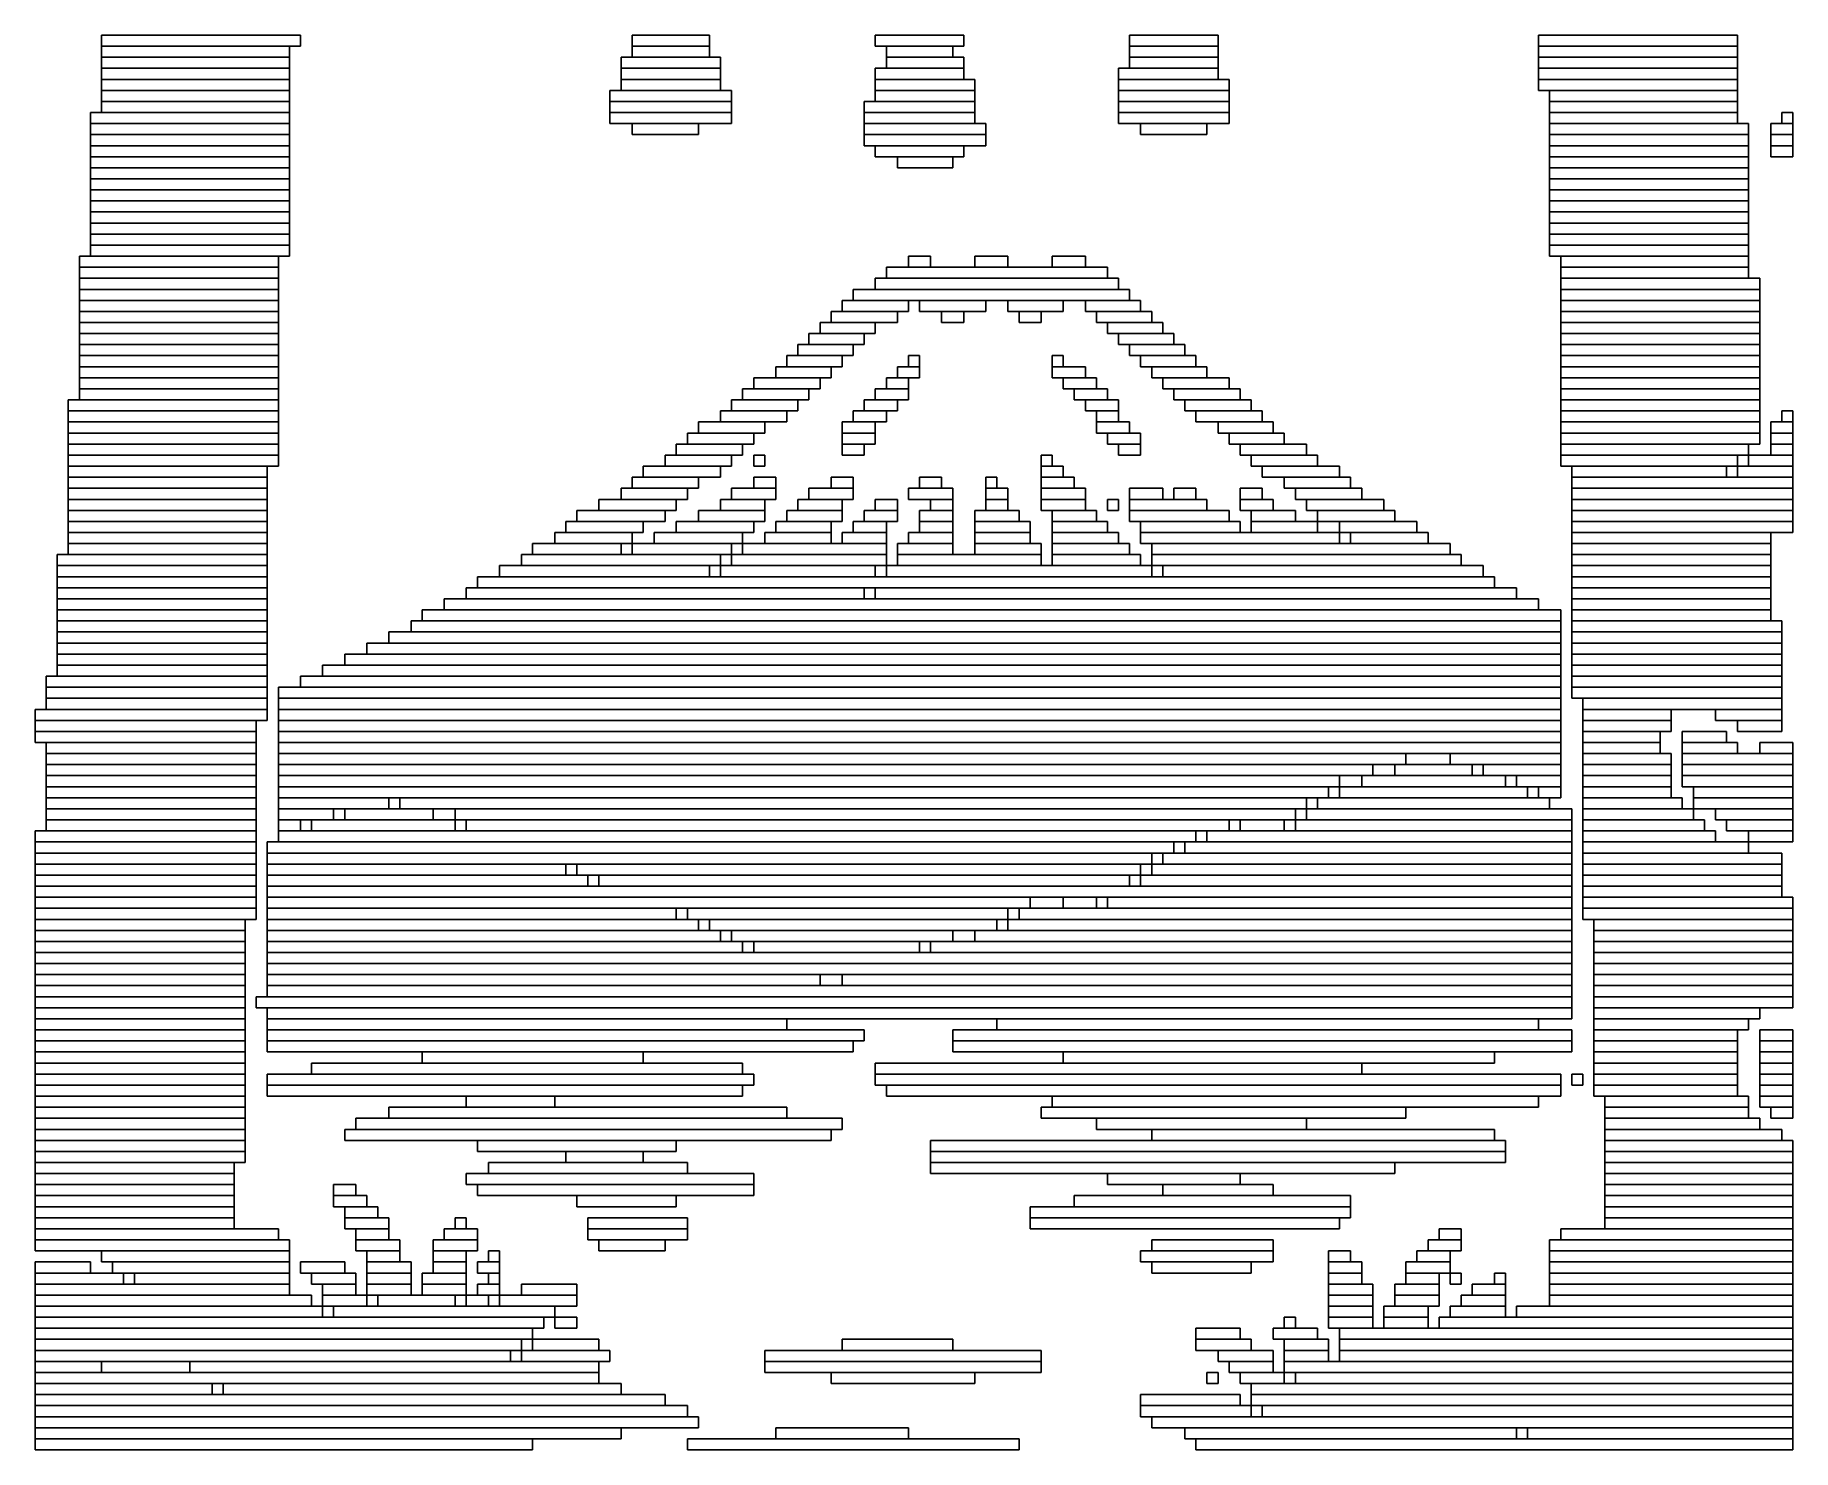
# Model space of a CAD drawing. Extents: x 432 to 591, y 448 to 576.
import ezdxf

# ---------------------------------------------------------------- set-up
doc = ezdxf.new("R2010")
doc.units = 0

msp = doc.modelspace()

# ---------------------------------------------------------------- linework, layer by layer
for p, q in [((438, 576), (456, 576)), ((438, 575), (438, 576)), ((456, 576), (456, 575)), ((486, 576), (493, 576)), ((486, 575), (486, 576)), ((493, 576), (493, 575)), ((508, 576), (516, 576)), ((508, 575), (508, 576)), ((516, 576), (516, 575)), ((531, 576), (539, 576)), ((531, 575), (531, 576)), ((539, 576), (539, 575)), ((568, 576), (586, 576)), ((568, 575), (568, 576)), ((586, 576), (586, 575)), ((456, 575), (438, 575)), ((438, 575), (455, 575)), ((438, 574), (438, 575)), ((455, 574), (438, 574)), ((438, 574), (455, 574)), ((438, 573), (438, 574)), ((455, 575), (455, 574)), ((455, 574), (455, 573)), ((485, 574), (494, 574)), ((485, 573), (485, 574)), ((493, 575), (486, 575)), ((486, 575), (493, 575)), ((486, 574), (486, 575)), ((493, 574), (486, 574)), ((493, 575), (493, 574)), ((494, 574), (494, 573)), ((516, 575), (508, 575)), ((509, 575), (515, 575)), ((509, 574), (509, 575)), ((515, 574), (509, 574)), ((509, 574), (516, 574)), ((509, 573), (509, 574)), ((515, 575), (515, 574)), ((516, 574), (516, 573)), ((539, 575), (531, 575)), ((531, 575), (539, 575)), ((531, 574), (531, 575)), ((539, 574), (531, 574)), ((531, 574), (539, 574)), ((531, 573), (531, 574)), ((539, 575), (539, 574)), ((539, 574), (539, 573)), ((586, 575), (568, 575)), ((568, 575), (586, 575)), ((568, 574), (568, 575)), ((586, 574), (568, 574)), ((568, 574), (586, 574)), ((568, 573), (568, 574)), ((586, 575), (586, 574)), ((586, 574), (586, 573)), ((455, 573), (438, 573)), ((438, 573), (455, 573)), ((438, 572), (438, 573)), ((455, 573), (455, 572)), ((494, 573), (485, 573)), ((485, 573), (494, 573)), ((485, 572), (485, 573)), ((494, 573), (494, 572)), ((508, 573), (516, 573)), ((508, 572), (508, 573)), ((516, 573), (509, 573)), ((516, 573), (516, 572)), ((530, 573), (539, 573)), ((530, 572), (530, 573)), ((539, 573), (531, 573)), ((539, 573), (539, 572)), ((586, 573), (568, 573)), ((568, 573), (586, 573)), ((568, 572), (568, 573)), ((586, 573), (586, 572)), ((455, 572), (438, 572)), ((438, 572), (455, 572)), ((438, 571), (438, 572)), ((455, 571), (438, 571)), ((438, 571), (455, 571)), ((438, 570), (438, 571)), ((455, 572), (455, 571)), ((455, 571), (455, 570)), ((484, 571), (495, 571)), ((484, 570), (484, 571)), ((494, 572), (485, 572)), ((485, 572), (494, 572)), ((485, 571), (485, 572)), ((494, 571), (485, 571)), ((494, 572), (494, 571)), ((495, 571), (495, 570)), ((516, 572), (508, 572)), ((508, 572), (517, 572)), ((508, 571), (508, 572)), ((517, 571), (508, 571)), ((508, 571), (517, 571)), ((508, 570), (508, 571)), ((517, 572), (517, 571)), ((517, 571), (517, 570)), ((539, 572), (530, 572)), ((530, 572), (540, 572)), ((530, 571), (530, 572)), ((540, 571), (530, 571)), ((530, 571), (540, 571)), ((530, 570), (530, 571)), ((540, 572), (540, 571)), ((540, 571), (540, 570)), ((586, 572), (568, 572)), ((568, 572), (586, 572)), ((568, 571), (568, 572)), ((586, 571), (568, 571)), ((569, 571), (586, 571)), ((569, 570), (569, 571)), ((586, 572), (586, 571)), ((586, 571), (586, 570)), ((455, 570), (438, 570)), ((438, 570), (455, 570)), ((438, 569), (438, 570)), ((455, 570), (455, 569)), ((495, 570), (484, 570)), ((484, 570), (495, 570)), ((484, 569), (484, 570)), ((495, 570), (495, 569)), ((507, 570), (517, 570)), ((507, 569), (507, 570)), ((517, 570), (508, 570)), ((517, 570), (517, 569)), ((540, 570), (530, 570)), ((530, 570), (540, 570)), ((530, 569), (530, 570)), ((540, 570), (540, 569)), ((586, 570), (569, 570)), ((569, 570), (586, 570)), ((569, 569), (569, 570)), ((586, 570), (586, 569)), ((437, 569), (455, 569)), ((437, 568), (437, 569)), ((455, 568), (437, 568)), ((437, 568), (455, 568)), ((437, 567), (437, 568)), ((455, 569), (438, 569)), ((455, 569), (455, 568)), ((455, 568), (455, 567)), ((495, 569), (484, 569)), ((484, 569), (495, 569)), ((484, 568), (484, 569)), ((495, 568), (484, 568)), ((486, 568), (492, 568)), ((486, 567), (486, 568)), ((492, 568), (492, 567)), ((495, 569), (495, 568)), ((517, 569), (507, 569)), ((507, 569), (517, 569)), ((507, 568), (507, 569)), ((517, 568), (507, 568)), ((507, 568), (518, 568)), ((507, 567), (507, 568)), ((517, 569), (517, 568)), ((518, 568), (518, 567)), ((540, 569), (530, 569)), ((530, 569), (540, 569)), ((530, 568), (530, 569)), ((540, 568), (530, 568)), ((532, 568), (538, 568)), ((532, 567), (532, 568)), ((538, 568), (538, 567)), ((540, 569), (540, 568)), ((586, 569), (569, 569)), ((569, 569), (586, 569)), ((569, 568), (569, 569)), ((586, 568), (569, 568)), ((569, 568), (587, 568)), ((569, 567), (569, 568)), ((586, 569), (586, 568)), ((587, 568), (587, 567)), ((589, 568), (591, 568)), ((589, 567), (589, 568)), ((590, 569), (591, 569)), ((590, 568), (590, 569)), ((591, 568), (590, 568)), ((591, 569), (591, 568)), ((591, 568), (591, 567)), ((455, 567), (437, 567)), ((437, 567), (455, 567)), ((437, 566), (437, 567)), ((455, 567), (455, 566)), ((492, 567), (486, 567)), ((518, 567), (507, 567)), ((507, 567), (518, 567)), ((507, 566), (507, 567)), ((518, 567), (518, 566)), ((538, 567), (532, 567)), ((587, 567), (569, 567)), ((569, 567), (587, 567)), ((569, 566), (569, 567)), ((587, 567), (587, 566)), ((591, 567), (589, 567)), ((589, 567), (591, 567)), ((589, 566), (589, 567)), ((591, 567), (591, 566)), ((455, 566), (437, 566)), ((437, 566), (455, 566)), ((437, 565), (437, 566)), ((455, 565), (437, 565)), ((437, 565), (455, 565)), ((437, 564), (437, 565)), ((455, 566), (455, 565)), ((455, 565), (455, 564)), ((518, 566), (507, 566)), ((508, 566), (516, 566)), ((508, 565), (508, 566)), ((516, 565), (508, 565)), ((510, 565), (515, 565)), ((510, 564), (510, 565)), ((515, 565), (515, 564)), ((516, 566), (516, 565)), ((587, 566), (569, 566)), ((569, 566), (587, 566)), ((569, 565), (569, 566)), ((587, 565), (569, 565)), ((569, 565), (587, 565)), ((569, 564), (569, 565)), ((587, 566), (587, 565)), ((587, 565), (587, 564)), ((591, 566), (589, 566)), ((589, 566), (591, 566)), ((589, 565), (589, 566)), ((591, 565), (589, 565)), ((591, 566), (591, 565)), ((455, 564), (437, 564)), ((437, 564), (455, 564)), ((437, 563), (437, 564)), ((455, 563), (437, 563)), ((437, 563), (455, 563)), ((437, 562), (437, 563)), ((455, 564), (455, 563)), ((455, 563), (455, 562)), ((515, 564), (510, 564)), ((587, 564), (569, 564)), ((569, 564), (587, 564)), ((569, 563), (569, 564)), ((587, 563), (569, 563)), ((569, 563), (587, 563)), ((569, 562), (569, 563)), ((587, 564), (587, 563)), ((587, 563), (587, 562)), ((455, 562), (437, 562)), ((437, 562), (455, 562)), ((437, 561), (437, 562)), ((455, 562), (455, 561)), ((587, 562), (569, 562)), ((569, 562), (587, 562)), ((569, 561), (569, 562)), ((587, 562), (587, 561)), ((455, 561), (437, 561)), ((437, 561), (455, 561)), ((437, 560), (437, 561)), ((455, 560), (437, 560)), ((437, 560), (455, 560)), ((437, 559), (437, 560)), ((455, 561), (455, 560)), ((455, 560), (455, 559)), ((587, 561), (569, 561)), ((569, 561), (587, 561)), ((569, 560), (569, 561)), ((587, 560), (569, 560)), ((569, 560), (587, 560)), ((569, 559), (569, 560)), ((587, 561), (587, 560)), ((587, 560), (587, 559)), ((455, 559), (437, 559)), ((437, 559), (455, 559)), ((437, 558), (437, 559)), ((455, 559), (455, 558)), ((587, 559), (569, 559)), ((569, 559), (587, 559)), ((569, 558), (569, 559)), ((587, 559), (587, 558)), ((455, 558), (437, 558)), ((437, 558), (455, 558)), ((437, 557), (437, 558)), ((455, 557), (437, 557)), ((437, 557), (455, 557)), ((437, 556), (437, 557)), ((455, 558), (455, 557)), ((455, 557), (455, 556)), ((587, 558), (569, 558)), ((569, 558), (587, 558)), ((569, 557), (569, 558)), ((587, 557), (569, 557)), ((569, 557), (587, 557)), ((569, 556), (569, 557)), ((587, 558), (587, 557)), ((587, 557), (587, 556)), ((436, 556), (454, 556)), ((436, 555), (436, 556)), ((454, 555), (436, 555)), ((436, 555), (454, 555)), ((436, 554), (436, 555)), ((455, 556), (437, 556)), ((454, 556), (454, 555)), ((454, 555), (454, 554)), ((509, 555), (529, 555)), ((509, 554), (509, 555)), ((511, 556), (513, 556)), ((511, 555), (511, 556)), ((513, 555), (511, 555)), ((513, 556), (513, 555)), ((517, 556), (520, 556)), ((517, 555), (517, 556)), ((520, 555), (517, 555)), ((520, 556), (520, 555)), ((524, 556), (527, 556)), ((524, 555), (524, 556)), ((527, 555), (524, 555)), ((527, 556), (527, 555)), ((529, 555), (529, 554)), ((587, 556), (569, 556)), ((570, 556), (587, 556)), ((570, 555), (570, 556)), ((587, 555), (570, 555)), ((570, 555), (587, 555)), ((570, 554), (570, 555)), ((587, 556), (587, 555)), ((587, 555), (587, 554)), ((454, 554), (436, 554)), ((436, 554), (454, 554)), ((436, 553), (436, 554)), ((454, 554), (454, 553)), ((508, 554), (530, 554)), ((508, 553), (508, 554)), ((529, 554), (509, 554)), ((530, 554), (530, 553)), ((587, 554), (570, 554)), ((570, 554), (588, 554)), ((570, 553), (570, 554)), ((588, 554), (588, 553)), ((454, 553), (436, 553)), ((436, 553), (454, 553)), ((436, 552), (436, 553)), ((454, 552), (436, 552)), ((436, 552), (454, 552)), ((436, 551), (436, 552)), ((454, 553), (454, 552)), ((454, 552), (454, 551)), ((505, 552), (511, 552)), ((505, 551), (505, 552)), ((506, 553), (531, 553)), ((506, 552), (506, 553)), ((531, 552), (506, 552)), ((530, 553), (508, 553)), ((511, 552), (511, 551)), ((512, 552), (518, 552)), ((512, 551), (512, 552)), ((518, 552), (518, 551)), ((520, 552), (525, 552)), ((520, 551), (520, 552)), ((525, 552), (525, 551)), ((527, 552), (532, 552)), ((527, 551), (527, 552)), ((531, 553), (531, 552)), ((532, 552), (532, 551)), ((588, 553), (570, 553)), ((570, 553), (588, 553)), ((570, 552), (570, 553)), ((588, 552), (570, 552)), ((570, 552), (588, 552)), ((570, 551), (570, 552)), ((588, 553), (588, 552)), ((588, 552), (588, 551)), ((454, 551), (436, 551)), ((436, 551), (454, 551)), ((436, 550), (436, 551)), ((454, 551), (454, 550)), ((504, 551), (510, 551)), ((504, 550), (504, 551)), ((511, 551), (505, 551)), ((510, 551), (510, 550)), ((518, 551), (512, 551)), ((514, 551), (516, 551)), ((514, 550), (514, 551)), ((516, 551), (516, 550)), ((525, 551), (520, 551)), ((521, 551), (523, 551)), ((521, 550), (521, 551)), ((523, 551), (523, 550)), ((532, 551), (527, 551)), ((528, 551), (533, 551)), ((528, 550), (528, 551)), ((533, 551), (533, 550)), ((588, 551), (570, 551)), ((570, 551), (588, 551)), ((570, 550), (570, 551)), ((588, 551), (588, 550)), ((454, 550), (436, 550)), ((436, 550), (454, 550)), ((436, 549), (436, 550)), ((454, 549), (436, 549)), ((436, 549), (454, 549)), ((436, 548), (436, 549)), ((454, 550), (454, 549)), ((454, 549), (454, 548)), ((502, 549), (507, 549)), ((502, 548), (502, 549)), ((503, 550), (508, 550)), ((503, 549), (503, 550)), ((508, 549), (503, 549)), ((510, 550), (504, 550)), ((507, 549), (507, 548)), ((508, 550), (508, 549)), ((516, 550), (514, 550)), ((523, 550), (521, 550)), ((533, 550), (528, 550)), ((529, 550), (534, 550)), ((529, 549), (529, 550)), ((534, 549), (529, 549)), ((530, 549), (535, 549)), ((530, 548), (530, 549)), ((534, 550), (534, 549)), ((535, 549), (535, 548)), ((588, 550), (570, 550)), ((570, 550), (588, 550)), ((570, 549), (570, 550)), ((588, 549), (570, 549)), ((570, 549), (588, 549)), ((570, 548), (570, 549)), ((588, 550), (588, 549)), ((588, 549), (588, 548)), ((454, 548), (436, 548)), ((436, 548), (454, 548)), ((436, 547), (436, 548)), ((454, 547), (436, 547)), ((436, 547), (454, 547)), ((436, 546), (436, 547)), ((454, 548), (454, 547)), ((454, 547), (454, 546)), ((500, 547), (505, 547)), ((500, 546), (500, 547)), ((501, 548), (506, 548)), ((501, 547), (501, 548)), ((506, 547), (501, 547)), ((507, 548), (502, 548)), ((505, 547), (505, 546)), ((506, 548), (506, 547)), ((511, 547), (512, 547)), ((511, 546), (511, 547)), ((512, 547), (512, 546)), ((524, 547), (525, 547)), ((524, 546), (524, 547)), ((525, 547), (525, 546)), ((535, 548), (530, 548)), ((531, 548), (536, 548)), ((531, 547), (531, 548)), ((536, 547), (531, 547)), ((532, 547), (537, 547)), ((532, 546), (532, 547)), ((536, 548), (536, 547)), ((537, 547), (537, 546)), ((588, 548), (570, 548)), ((570, 548), (588, 548)), ((570, 547), (570, 548)), ((588, 547), (570, 547)), ((570, 547), (588, 547)), ((570, 546), (570, 547)), ((588, 548), (588, 547)), ((588, 547), (588, 546)), ((454, 546), (436, 546)), ((436, 546), (454, 546)), ((436, 545), (436, 546)), ((454, 546), (454, 545)), ((499, 546), (504, 546)), ((499, 545), (499, 546)), ((505, 546), (500, 546)), ((504, 546), (504, 545)), ((510, 546), (512, 546)), ((510, 545), (510, 546)), ((512, 546), (511, 546)), ((512, 546), (512, 545)), ((525, 546), (524, 546)), ((524, 546), (527, 546)), ((524, 545), (524, 546)), ((527, 546), (527, 545)), ((537, 546), (532, 546)), ((533, 546), (538, 546)), ((533, 545), (533, 546)), ((538, 546), (538, 545)), ((588, 546), (570, 546)), ((570, 546), (588, 546)), ((570, 545), (570, 546)), ((588, 546), (588, 545)), ((454, 545), (436, 545)), ((436, 545), (454, 545)), ((436, 544), (436, 545)), ((454, 544), (436, 544)), ((436, 544), (454, 544)), ((436, 543), (436, 544)), ((454, 545), (454, 544)), ((454, 544), (454, 543)), ((496, 544), (502, 544)), ((496, 543), (496, 544)), ((497, 545), (503, 545)), ((497, 544), (497, 545)), ((503, 544), (497, 544)), ((504, 545), (499, 545)), ((502, 544), (502, 543)), ((503, 545), (503, 544)), ((508, 544), (511, 544)), ((508, 543), (508, 544)), ((509, 545), (511, 545)), ((509, 544), (509, 545)), ((511, 544), (509, 544)), ((512, 545), (510, 545)), ((511, 545), (511, 544)), ((511, 544), (511, 543)), ((527, 545), (524, 545)), ((525, 545), (528, 545)), ((525, 544), (525, 545)), ((528, 544), (525, 544)), ((526, 544), (529, 544)), ((526, 543), (526, 544)), ((528, 545), (528, 544)), ((529, 544), (529, 543)), ((538, 545), (533, 545)), ((534, 545), (540, 545)), ((534, 544), (534, 545)), ((540, 544), (534, 544)), ((535, 544), (541, 544)), ((535, 543), (535, 544)), ((540, 545), (540, 544)), ((541, 544), (541, 543)), ((588, 545), (570, 545)), ((570, 545), (588, 545)), ((570, 544), (570, 545)), ((588, 544), (570, 544)), ((570, 544), (588, 544)), ((570, 543), (570, 544)), ((588, 545), (588, 544)), ((588, 544), (588, 543)), ((435, 543), (454, 543)), ((435, 542), (435, 543)), ((454, 543), (436, 543)), ((454, 543), (454, 542)), ((495, 543), (501, 543)), ((495, 542), (495, 543)), ((502, 543), (496, 543)), ((501, 543), (501, 542)), ((507, 543), (510, 543)), ((507, 542), (507, 543)), ((511, 543), (508, 543)), ((510, 543), (510, 542)), ((529, 543), (526, 543)), ((527, 543), (530, 543)), ((527, 542), (527, 543)), ((530, 543), (530, 542)), ((541, 543), (535, 543)), ((536, 543), (542, 543)), ((536, 542), (536, 543)), ((542, 543), (542, 542)), ((588, 543), (570, 543)), ((570, 543), (588, 543)), ((570, 542), (570, 543)), ((588, 543), (588, 542)), ((454, 542), (435, 542)), ((435, 542), (454, 542)), ((435, 541), (435, 542)), ((454, 541), (435, 541)), ((435, 541), (454, 541)), ((435, 540), (435, 541)), ((454, 542), (454, 541)), ((454, 541), (454, 540)), ((492, 541), (498, 541)), ((492, 540), (492, 541)), ((494, 542), (500, 542)), ((494, 541), (494, 542)), ((500, 541), (494, 541)), ((501, 542), (495, 542)), ((498, 541), (498, 540)), ((500, 542), (500, 541)), ((505, 541), (508, 541)), ((505, 540), (505, 541)), ((506, 542), (509, 542)), ((506, 541), (506, 542)), ((509, 541), (506, 541)), ((510, 542), (507, 542)), ((508, 541), (508, 540)), ((509, 542), (509, 541)), ((530, 542), (527, 542)), ((528, 542), (530, 542)), ((528, 541), (528, 542)), ((530, 541), (528, 541)), ((528, 541), (531, 541)), ((528, 540), (528, 541)), ((530, 542), (530, 541)), ((531, 541), (531, 540)), ((542, 542), (536, 542)), ((537, 542), (543, 542)), ((537, 541), (537, 542)), ((543, 541), (537, 541)), ((539, 541), (544, 541)), ((539, 540), (539, 541)), ((543, 542), (543, 541)), ((544, 541), (544, 540)), ((588, 542), (570, 542)), ((570, 542), (588, 542)), ((570, 541), (570, 542)), ((588, 541), (570, 541)), ((570, 541), (588, 541)), ((570, 540), (570, 541)), ((588, 542), (588, 541)), ((588, 541), (588, 540)), ((589, 541), (591, 541)), ((589, 540), (589, 541)), ((590, 542), (591, 542)), ((590, 541), (590, 542)), ((591, 541), (590, 541)), ((591, 542), (591, 541)), ((591, 541), (591, 540)), ((454, 540), (435, 540)), ((435, 540), (454, 540)), ((435, 539), (435, 540)), ((454, 540), (454, 539)), ((491, 540), (497, 540)), ((491, 539), (491, 540)), ((498, 540), (492, 540)), ((497, 540), (497, 539)), ((508, 540), (505, 540)), ((505, 540), (508, 540)), ((505, 539), (505, 540)), ((508, 540), (508, 539)), ((531, 540), (528, 540)), ((529, 540), (532, 540)), ((529, 539), (529, 540)), ((532, 540), (532, 539)), ((544, 540), (539, 540)), ((540, 540), (545, 540)), ((540, 539), (540, 540)), ((545, 540), (545, 539)), ((588, 540), (570, 540)), ((570, 540), (588, 540)), ((570, 539), (570, 540)), ((588, 540), (588, 539)), ((591, 540), (589, 540)), ((589, 540), (591, 540)), ((589, 539), (589, 540)), ((591, 540), (591, 539)), ((454, 539), (435, 539)), ((435, 539), (454, 539)), ((435, 538), (435, 539)), ((454, 538), (435, 538)), ((435, 538), (454, 538)), ((435, 537), (435, 538)), ((454, 539), (454, 538)), ((454, 538), (454, 537)), ((489, 538), (495, 538)), ((489, 537), (489, 538)), ((490, 539), (496, 539)), ((490, 538), (490, 539)), ((496, 538), (490, 538)), ((497, 539), (491, 539)), ((495, 538), (495, 537)), ((496, 539), (496, 538)), ((497, 538), (498, 538)), ((497, 537), (497, 538)), ((498, 538), (498, 537)), ((508, 539), (505, 539)), ((505, 539), (507, 539)), ((505, 538), (505, 539)), ((507, 538), (505, 538)), ((507, 539), (507, 538)), ((523, 538), (524, 538)), ((523, 537), (523, 538)), ((524, 538), (524, 537)), ((532, 539), (529, 539)), ((530, 539), (532, 539)), ((530, 538), (530, 539)), ((532, 538), (530, 538)), ((532, 539), (532, 538)), ((545, 539), (540, 539)), ((541, 539), (547, 539)), ((541, 538), (541, 539)), ((547, 538), (541, 538)), ((542, 538), (548, 538)), ((542, 537), (542, 538)), ((547, 539), (547, 538)), ((548, 538), (548, 537)), ((588, 539), (570, 539)), ((570, 539), (587, 539)), ((570, 538), (570, 539)), ((587, 538), (570, 538)), ((570, 538), (586, 538)), ((570, 537), (570, 538)), ((586, 538), (586, 537)), ((587, 539), (587, 538)), ((587, 538), (591, 538)), ((587, 537), (587, 538)), ((591, 539), (589, 539)), ((589, 539), (591, 539)), ((589, 538), (589, 539)), ((591, 538), (589, 538)), ((591, 539), (591, 538)), ((591, 538), (591, 537)), ((454, 537), (435, 537)), ((435, 537), (453, 537)), ((435, 536), (435, 537)), ((453, 536), (435, 536)), ((435, 536), (453, 536)), ((435, 535), (435, 536)), ((453, 537), (453, 536)), ((453, 536), (453, 535)), ((486, 536), (492, 536)), ((486, 535), (486, 536)), ((487, 537), (494, 537)), ((487, 536), (487, 537)), ((494, 536), (487, 536)), ((495, 537), (489, 537)), ((492, 536), (492, 535)), ((494, 537), (494, 536)), ((498, 537), (497, 537)), ((497, 536), (499, 536)), ((497, 535), (497, 536)), ((499, 536), (499, 535)), ((504, 536), (506, 536)), ((504, 535), (504, 536)), ((506, 536), (506, 535)), ((512, 536), (514, 536)), ((512, 535), (512, 536)), ((514, 536), (514, 535)), ((518, 536), (519, 536)), ((518, 535), (518, 536)), ((519, 536), (519, 535)), ((524, 537), (523, 537)), ((523, 537), (525, 537)), ((523, 536), (523, 537)), ((525, 536), (523, 536)), ((523, 536), (526, 536)), ((523, 535), (523, 536)), ((525, 537), (525, 536)), ((526, 536), (526, 535)), ((548, 537), (542, 537)), ((543, 537), (550, 537)), ((543, 536), (543, 537)), ((550, 536), (543, 536)), ((545, 536), (551, 536)), ((545, 535), (545, 536)), ((550, 537), (550, 536)), ((551, 536), (551, 535)), ((586, 537), (570, 537)), ((571, 537), (585, 537)), ((571, 536), (571, 537)), ((585, 536), (571, 536)), ((571, 536), (591, 536)), ((571, 535), (571, 536)), ((585, 537), (585, 536)), ((586, 537), (591, 537)), ((586, 536), (586, 537)), ((591, 536), (586, 536)), ((591, 537), (587, 537)), ((591, 537), (591, 536)), ((591, 536), (591, 535)), ((453, 535), (435, 535)), ((435, 535), (453, 535)), ((435, 534), (435, 535)), ((453, 535), (453, 534)), ((485, 535), (491, 535)), ((485, 534), (485, 535)), ((492, 535), (486, 535)), ((491, 535), (491, 534)), ((495, 535), (499, 535)), ((495, 534), (495, 535)), ((499, 535), (497, 535)), ((499, 535), (499, 534)), ((502, 535), (506, 535)), ((502, 534), (502, 535)), ((506, 535), (504, 535)), ((506, 535), (506, 534)), ((511, 535), (515, 535)), ((511, 534), (511, 535)), ((514, 535), (512, 535)), ((515, 535), (515, 534)), ((519, 535), (518, 535)), ((518, 535), (520, 535)), ((518, 534), (518, 535)), ((520, 535), (520, 534)), ((526, 535), (523, 535)), ((523, 535), (527, 535)), ((523, 534), (523, 535)), ((527, 535), (527, 534)), ((531, 535), (534, 535)), ((531, 534), (531, 535)), ((534, 535), (534, 534)), ((535, 535), (537, 535)), ((535, 534), (535, 535)), ((537, 535), (537, 534)), ((541, 535), (543, 535)), ((541, 534), (541, 535)), ((543, 535), (543, 534)), ((551, 535), (545, 535)), ((546, 535), (552, 535)), ((546, 534), (546, 535)), ((552, 535), (552, 534)), ((591, 535), (571, 535)), ((571, 535), (591, 535)), ((571, 534), (571, 535)), ((591, 535), (591, 534)), ((453, 534), (435, 534)), ((435, 534), (453, 534)), ((435, 533), (435, 534)), ((453, 533), (435, 533)), ((435, 533), (453, 533)), ((435, 532), (435, 533)), ((453, 534), (453, 533)), ((453, 533), (453, 532)), ((481, 533), (489, 533)), ((481, 532), (481, 533)), ((483, 534), (490, 534)), ((483, 533), (483, 534)), ((490, 533), (483, 533)), ((491, 534), (485, 534)), ((489, 533), (489, 532)), ((490, 534), (490, 533)), ((492, 533), (498, 533)), ((492, 532), (492, 533)), ((494, 534), (498, 534)), ((494, 533), (494, 534)), ((498, 533), (494, 533)), ((499, 534), (495, 534)), ((498, 534), (498, 533)), ((498, 533), (498, 532)), ((500, 533), (505, 533)), ((500, 532), (500, 533)), ((501, 534), (505, 534)), ((501, 533), (501, 534)), ((505, 533), (501, 533)), ((506, 534), (502, 534)), ((505, 534), (505, 533)), ((505, 533), (505, 532)), ((507, 533), (510, 533)), ((507, 532), (507, 533)), ((508, 534), (510, 534)), ((508, 533), (508, 534)), ((510, 533), (508, 533)), ((510, 534), (510, 533)), ((510, 533), (510, 532)), ((515, 534), (511, 534)), ((512, 533), (515, 533)), ((512, 532), (512, 533)), ((513, 534), (515, 534)), ((513, 533), (513, 534)), ((515, 533), (513, 533)), ((515, 534), (515, 533)), ((515, 533), (515, 532)), ((517, 533), (521, 533)), ((517, 532), (517, 533)), ((520, 534), (518, 534)), ((518, 534), (520, 534)), ((518, 533), (518, 534)), ((520, 533), (518, 533)), ((520, 534), (520, 533)), ((521, 533), (521, 532)), ((527, 534), (523, 534)), ((523, 534), (527, 534)), ((523, 533), (523, 534)), ((527, 533), (523, 533)), ((524, 533), (528, 533)), ((524, 532), (524, 533)), ((527, 534), (527, 533)), ((528, 533), (528, 532)), ((529, 534), (530, 534)), ((529, 533), (529, 534)), ((530, 533), (529, 533)), ((530, 534), (530, 533)), ((534, 534), (531, 534)), ((531, 534), (538, 534)), ((531, 533), (531, 534)), ((538, 533), (531, 533)), ((531, 533), (540, 533)), ((531, 532), (531, 533)), ((537, 534), (535, 534)), ((538, 534), (538, 533)), ((540, 533), (540, 532)), ((543, 534), (541, 534)), ((541, 534), (544, 534)), ((541, 533), (541, 534)), ((544, 533), (541, 533)), ((542, 533), (546, 533)), ((542, 532), (542, 533)), ((544, 534), (544, 533)), ((552, 534), (546, 534)), ((546, 533), (546, 532)), ((547, 534), (554, 534)), ((547, 533), (547, 534)), ((554, 533), (547, 533)), ((548, 533), (555, 533)), ((548, 532), (548, 533)), ((554, 534), (554, 533)), ((555, 533), (555, 532)), ((591, 534), (571, 534)), ((571, 534), (591, 534)), ((571, 533), (571, 534)), ((591, 533), (571, 533)), ((571, 533), (591, 533)), ((571, 532), (571, 533)), ((591, 534), (591, 533)), ((591, 533), (591, 532)), ((453, 532), (435, 532)), ((435, 532), (453, 532)), ((435, 531), (435, 532)), ((453, 532), (453, 531)), ((480, 532), (487, 532)), ((480, 531), (480, 532)), ((489, 532), (481, 532)), ((487, 532), (487, 531)), ((490, 532), (497, 532)), ((490, 531), (490, 532)), ((498, 532), (492, 532)), ((497, 532), (497, 531)), ((499, 532), (504, 532)), ((499, 531), (499, 532)), ((505, 532), (500, 532)), ((504, 532), (504, 531)), ((506, 532), (509, 532)), ((506, 531), (506, 532)), ((510, 532), (507, 532)), ((509, 532), (509, 531)), ((515, 532), (512, 532)), ((512, 532), (515, 532)), ((512, 531), (512, 532)), ((515, 532), (515, 531)), ((521, 532), (517, 532)), ((517, 532), (522, 532)), ((517, 531), (517, 532)), ((522, 532), (522, 531)), ((528, 532), (524, 532)), ((524, 532), (529, 532)), ((524, 531), (524, 532)), ((529, 532), (529, 531)), ((540, 532), (531, 532)), ((532, 532), (541, 532)), ((532, 531), (532, 532)), ((541, 532), (541, 531)), ((546, 532), (542, 532)), ((542, 532), (548, 532)), ((542, 531), (542, 532)), ((555, 532), (548, 532)), ((548, 532), (548, 531)), ((550, 532), (557, 532)), ((550, 531), (550, 532)), ((557, 532), (557, 531)), ((591, 532), (571, 532)), ((571, 532), (591, 532)), ((571, 531), (571, 532)), ((591, 532), (591, 531)), ((453, 531), (435, 531)), ((435, 531), (453, 531)), ((435, 530), (435, 531)), ((453, 530), (435, 530)), ((435, 530), (453, 530)), ((435, 529), (435, 530)), ((453, 531), (453, 530)), ((453, 530), (453, 529)), ((477, 530), (485, 530)), ((477, 529), (477, 530)), ((479, 531), (486, 531)), ((479, 530), (479, 531)), ((486, 530), (479, 530)), ((487, 531), (480, 531)), ((485, 530), (485, 529)), ((486, 531), (486, 530)), ((486, 530), (495, 530)), ((486, 529), (486, 530)), ((488, 531), (496, 531)), ((488, 530), (488, 531)), ((496, 530), (488, 530)), ((497, 531), (490, 531)), ((495, 530), (495, 529)), ((496, 531), (496, 530)), ((496, 530), (509, 530)), ((496, 529), (496, 530)), ((498, 531), (504, 531)), ((498, 530), (498, 531)), ((504, 530), (498, 530)), ((504, 531), (499, 531)), ((504, 531), (504, 530)), ((505, 531), (509, 531)), ((505, 530), (505, 531)), ((509, 530), (505, 530)), ((509, 531), (506, 531)), ((509, 531), (509, 530)), ((509, 530), (509, 529)), ((510, 530), (515, 530)), ((510, 529), (510, 530)), ((511, 531), (515, 531)), ((511, 530), (511, 531)), ((515, 530), (511, 530)), ((515, 531), (512, 531)), ((515, 531), (515, 530)), ((515, 530), (515, 529)), ((522, 531), (517, 531)), ((517, 531), (522, 531)), ((517, 530), (517, 531)), ((522, 530), (517, 530)), ((517, 530), (523, 530)), ((517, 529), (517, 530)), ((522, 531), (522, 530)), ((523, 530), (523, 529)), ((529, 531), (524, 531)), ((524, 531), (530, 531)), ((524, 530), (524, 531)), ((530, 530), (524, 530)), ((524, 530), (531, 530)), ((524, 529), (524, 530)), ((530, 531), (530, 530)), ((531, 530), (531, 529)), ((541, 531), (532, 531)), ((532, 531), (550, 531)), ((532, 530), (532, 531)), ((550, 530), (532, 530)), ((533, 530), (560, 530)), ((533, 529), (533, 530)), ((548, 531), (542, 531)), ((557, 531), (550, 531)), ((550, 531), (550, 530)), ((551, 531), (558, 531)), ((551, 530), (551, 531)), ((558, 530), (551, 530)), ((558, 531), (558, 530)), ((560, 530), (560, 529)), ((591, 531), (571, 531)), ((571, 531), (589, 531)), ((571, 530), (571, 531)), ((589, 530), (571, 530)), ((571, 530), (589, 530)), ((571, 529), (571, 530)), ((589, 531), (589, 530)), ((589, 530), (589, 529)), ((434, 529), (453, 529)), ((434, 528), (434, 529)), ((453, 528), (434, 528)), ((434, 528), (453, 528)), ((434, 527), (434, 528)), ((453, 529), (435, 529)), ((453, 529), (453, 528)), ((453, 528), (453, 527)), ((474, 528), (493, 528)), ((474, 527), (474, 528)), ((476, 529), (494, 529)), ((476, 528), (476, 529)), ((494, 528), (476, 528)), ((485, 529), (477, 529)), ((495, 529), (486, 529)), ((493, 528), (493, 527)), ((494, 529), (494, 528)), ((494, 528), (508, 528)), ((494, 527), (494, 528)), ((495, 529), (509, 529)), ((495, 528), (495, 529)), ((509, 528), (495, 528)), ((509, 529), (496, 529)), ((508, 528), (508, 527)), ((509, 529), (509, 528)), ((509, 528), (533, 528)), ((509, 527), (509, 528)), ((515, 529), (510, 529)), ((510, 529), (523, 529)), ((510, 528), (510, 529)), ((523, 528), (510, 528)), ((523, 529), (517, 529)), ((523, 529), (523, 528)), ((531, 529), (524, 529)), ((524, 529), (532, 529)), ((524, 528), (524, 529)), ((532, 528), (524, 528)), ((532, 529), (532, 528)), ((560, 529), (533, 529)), ((533, 529), (561, 529)), ((533, 528), (533, 529)), ((561, 528), (533, 528)), ((533, 528), (533, 527)), ((534, 528), (563, 528)), ((534, 527), (534, 528)), ((561, 529), (561, 528)), ((563, 528), (563, 527)), ((589, 529), (571, 529)), ((571, 529), (589, 529)), ((571, 528), (571, 529)), ((589, 528), (571, 528)), ((571, 528), (589, 528)), ((571, 527), (571, 528)), ((589, 529), (589, 528)), ((589, 528), (589, 527)), ((453, 527), (434, 527)), ((434, 527), (453, 527)), ((434, 526), (434, 527)), ((453, 527), (453, 526)), ((472, 527), (564, 527)), ((472, 526), (472, 527)), ((493, 527), (474, 527)), ((508, 527), (494, 527)), ((533, 527), (509, 527)), ((563, 527), (534, 527)), ((564, 527), (564, 526)), ((589, 527), (571, 527)), ((571, 527), (589, 527)), ((571, 526), (571, 527)), ((589, 527), (589, 526)), ((453, 526), (434, 526)), ((434, 526), (453, 526)), ((434, 525), (434, 526)), ((453, 525), (434, 525)), ((434, 525), (453, 525)), ((434, 524), (434, 525)), ((453, 526), (453, 525)), ((453, 525), (453, 524)), ((469, 525), (568, 525)), ((469, 524), (469, 525)), ((471, 526), (507, 526)), ((471, 525), (471, 526)), ((507, 525), (471, 525)), ((564, 526), (472, 526)), ((507, 526), (507, 525)), ((508, 526), (566, 526)), ((508, 525), (508, 526)), ((566, 525), (508, 525)), ((566, 526), (566, 525)), ((568, 525), (568, 524)), ((589, 526), (571, 526)), ((571, 526), (589, 526)), ((571, 525), (571, 526)), ((589, 525), (571, 525)), ((571, 525), (589, 525)), ((571, 524), (571, 525)), ((589, 526), (589, 525)), ((589, 525), (589, 524)), ((453, 524), (434, 524)), ((434, 524), (453, 524)), ((434, 523), (434, 524)), ((453, 524), (453, 523)), ((467, 524), (570, 524)), ((467, 523), (467, 524)), ((568, 524), (469, 524)), ((570, 524), (570, 523)), ((589, 524), (571, 524)), ((571, 524), (589, 524)), ((571, 523), (571, 524)), ((589, 524), (589, 523)), ((453, 523), (434, 523)), ((434, 523), (453, 523)), ((434, 522), (434, 523)), ((453, 522), (434, 522)), ((434, 522), (453, 522)), ((434, 521), (434, 522)), ((453, 523), (453, 522)), ((453, 522), (453, 521)), ((464, 522), (570, 522)), ((464, 521), (464, 522)), ((466, 523), (570, 523)), ((466, 522), (466, 523)), ((570, 522), (466, 522)), ((570, 523), (467, 523)), ((570, 523), (570, 522)), ((570, 522), (570, 521)), ((589, 523), (571, 523)), ((571, 523), (590, 523)), ((571, 522), (571, 523)), ((590, 522), (571, 522)), ((571, 522), (590, 522)), ((571, 521), (571, 522)), ((590, 523), (590, 522)), ((590, 522), (590, 521)), ((453, 521), (434, 521)), ((434, 521), (453, 521)), ((434, 520), (434, 521)), ((453, 520), (434, 520)), ((434, 520), (453, 520)), ((434, 519), (434, 520)), ((453, 521), (453, 520)), ((453, 520), (453, 519)), ((460, 520), (570, 520)), ((460, 519), (460, 520)), ((462, 521), (570, 521)), ((462, 520), (462, 521)), ((570, 520), (462, 520)), ((570, 521), (464, 521)), ((570, 521), (570, 520)), ((570, 520), (570, 519)), ((590, 521), (571, 521)), ((571, 521), (590, 521)), ((571, 520), (571, 521)), ((590, 520), (571, 520)), ((571, 520), (590, 520)), ((571, 519), (571, 520)), ((590, 521), (590, 520)), ((590, 520), (590, 519)), ((453, 519), (434, 519)), ((434, 519), (453, 519)), ((434, 518), (434, 519)), ((453, 519), (453, 518)), ((458, 519), (570, 519)), ((458, 518), (458, 519)), ((570, 519), (460, 519)), ((570, 519), (570, 518)), ((590, 519), (571, 519)), ((571, 519), (590, 519)), ((571, 518), (571, 519)), ((590, 519), (590, 518)), ((433, 518), (453, 518)), ((433, 517), (433, 518)), ((453, 517), (433, 517)), ((433, 517), (453, 517)), ((433, 516), (433, 517)), ((453, 518), (434, 518)), ((453, 518), (453, 517)), ((453, 517), (453, 516)), ((454, 517), (570, 517)), ((454, 516), (454, 517)), ((456, 518), (570, 518)), ((456, 517), (456, 518)), ((570, 517), (456, 517)), ((570, 518), (458, 518)), ((570, 518), (570, 517)), ((570, 517), (570, 516)), ((590, 518), (571, 518)), ((571, 518), (590, 518)), ((571, 517), (571, 518)), ((590, 517), (571, 517)), ((571, 517), (590, 517)), ((571, 516), (571, 517)), ((590, 518), (590, 517)), ((590, 517), (590, 516)), ((453, 516), (433, 516)), ((433, 516), (453, 516)), ((433, 515), (433, 516)), ((453, 516), (453, 515)), ((570, 516), (454, 516)), ((454, 516), (570, 516)), ((454, 515), (454, 516)), ((570, 516), (570, 515)), ((590, 516), (571, 516)), ((572, 516), (590, 516)), ((572, 515), (572, 516)), ((590, 516), (590, 515)), ((432, 515), (453, 515)), ((432, 514), (432, 515)), ((453, 514), (432, 514)), ((432, 514), (452, 514)), ((432, 513), (432, 514)), ((453, 515), (433, 515)), ((452, 514), (452, 513)), ((453, 515), (453, 514)), ((570, 515), (454, 515)), ((454, 515), (570, 515)), ((454, 514), (454, 515)), ((570, 514), (454, 514)), ((454, 514), (570, 514)), ((454, 513), (454, 514)), ((570, 515), (570, 514)), ((570, 514), (570, 513)), ((590, 515), (572, 515)), ((572, 515), (580, 515)), ((572, 514), (572, 515)), ((580, 514), (572, 514)), ((572, 514), (580, 514)), ((572, 513), (572, 514)), ((580, 515), (580, 514)), ((580, 514), (580, 513)), ((584, 515), (590, 515)), ((584, 514), (584, 515)), ((590, 514), (584, 514)), ((586, 514), (590, 514)), ((586, 513), (586, 514)), ((590, 515), (590, 514)), ((590, 514), (590, 513)), ((452, 513), (432, 513)), ((432, 513), (452, 513)), ((432, 512), (432, 513)), ((452, 512), (432, 512)), ((433, 512), (452, 512)), ((433, 511), (433, 512)), ((452, 513), (452, 512)), ((452, 512), (452, 511)), ((570, 513), (454, 513)), ((454, 513), (570, 513)), ((454, 512), (454, 513)), ((570, 512), (454, 512)), ((454, 512), (570, 512)), ((454, 511), (454, 512)), ((570, 513), (570, 512)), ((570, 512), (570, 511)), ((580, 513), (572, 513)), ((572, 513), (579, 513)), ((572, 512), (572, 513)), ((579, 512), (572, 512)), ((572, 512), (579, 512)), ((572, 511), (572, 512)), ((579, 513), (579, 512)), ((579, 512), (579, 511)), ((581, 513), (585, 513)), ((581, 512), (581, 513)), ((585, 512), (581, 512)), ((581, 512), (586, 512)), ((581, 511), (581, 512)), ((585, 513), (585, 512)), ((590, 513), (586, 513)), ((586, 512), (586, 511)), ((588, 512), (591, 512)), ((588, 511), (588, 512)), ((591, 512), (591, 511)), ((452, 511), (433, 511)), ((433, 511), (452, 511)), ((433, 510), (433, 511)), ((452, 511), (452, 510)), ((570, 511), (454, 511)), ((454, 511), (556, 511)), ((454, 510), (454, 511)), ((556, 511), (556, 510)), ((560, 511), (570, 511)), ((560, 510), (560, 511)), ((570, 511), (570, 510)), ((579, 511), (572, 511)), ((572, 511), (580, 511)), ((572, 510), (572, 511)), ((580, 511), (580, 510)), ((586, 511), (581, 511)), ((581, 511), (591, 511)), ((581, 510), (581, 511)), ((591, 511), (588, 511)), ((591, 511), (591, 510)), ((452, 510), (433, 510)), ((433, 510), (452, 510)), ((433, 509), (433, 510)), ((452, 509), (433, 509)), ((433, 509), (452, 509)), ((433, 508), (433, 509)), ((452, 510), (452, 509)), ((452, 509), (452, 508)), ((556, 510), (454, 510)), ((454, 510), (553, 510)), ((454, 509), (454, 510)), ((553, 509), (454, 509)), ((454, 509), (550, 509)), ((454, 508), (454, 509)), ((550, 509), (550, 508)), ((552, 509), (565, 509)), ((552, 508), (552, 509)), ((553, 510), (553, 509)), ((555, 510), (562, 510)), ((555, 509), (555, 510)), ((562, 509), (555, 509)), ((570, 510), (560, 510)), ((562, 510), (562, 509)), ((563, 510), (570, 510)), ((563, 509), (563, 510)), ((570, 509), (563, 509)), ((565, 509), (565, 508)), ((566, 509), (570, 509)), ((566, 508), (566, 509)), ((570, 510), (570, 509)), ((570, 509), (570, 508)), ((580, 510), (572, 510)), ((572, 510), (580, 510)), ((572, 509), (572, 510)), ((580, 509), (572, 509)), ((572, 509), (580, 509)), ((572, 508), (572, 509)), ((580, 510), (580, 509)), ((580, 509), (580, 508)), ((591, 510), (581, 510)), ((581, 510), (591, 510)), ((581, 509), (581, 510)), ((591, 509), (581, 509)), ((581, 509), (591, 509)), ((581, 508), (581, 509)), ((591, 510), (591, 509)), ((591, 509), (591, 508)), ((452, 508), (433, 508)), ((433, 508), (452, 508)), ((433, 507), (433, 508)), ((452, 508), (452, 507)), ((550, 508), (454, 508)), ((454, 508), (549, 508)), ((454, 507), (454, 508)), ((549, 508), (549, 507)), ((550, 508), (567, 508)), ((550, 507), (550, 508)), ((565, 508), (552, 508)), ((570, 508), (566, 508)), ((567, 508), (567, 507)), ((568, 508), (570, 508)), ((568, 507), (568, 508)), ((570, 508), (570, 507)), ((580, 508), (572, 508)), ((572, 508), (580, 508)), ((572, 507), (572, 508)), ((580, 508), (580, 507)), ((591, 508), (581, 508)), ((582, 508), (591, 508)), ((582, 507), (582, 508)), ((591, 508), (591, 507)), ((452, 507), (433, 507)), ((433, 507), (452, 507)), ((433, 506), (433, 507)), ((452, 506), (433, 506)), ((433, 506), (452, 506)), ((433, 505), (433, 506)), ((452, 507), (452, 506)), ((452, 506), (452, 505)), ((549, 507), (454, 507)), ((454, 507), (464, 507)), ((454, 506), (454, 507)), ((464, 506), (454, 506)), ((454, 506), (459, 506)), ((454, 505), (454, 506)), ((459, 506), (459, 505)), ((460, 506), (468, 506)), ((460, 505), (460, 506)), ((464, 507), (464, 506)), ((465, 507), (547, 507)), ((465, 506), (465, 507)), ((547, 506), (465, 506)), ((468, 506), (468, 505)), ((470, 506), (546, 506)), ((470, 505), (470, 506)), ((546, 506), (546, 505)), ((547, 507), (547, 506)), ((547, 506), (571, 506)), ((547, 505), (547, 506)), ((548, 507), (569, 507)), ((548, 506), (548, 507)), ((569, 506), (548, 506)), ((567, 507), (550, 507)), ((570, 507), (568, 507)), ((569, 507), (569, 506)), ((571, 506), (571, 505)), ((580, 507), (572, 507)), ((572, 507), (581, 507)), ((572, 506), (572, 507)), ((581, 506), (572, 506)), ((572, 506), (582, 506)), ((572, 505), (572, 506)), ((581, 507), (581, 506)), ((591, 507), (582, 507)), ((582, 507), (591, 507)), ((582, 506), (582, 507)), ((591, 506), (582, 506)), ((582, 506), (582, 505)), ((584, 506), (591, 506)), ((584, 505), (584, 506)), ((591, 507), (591, 506)), ((591, 506), (591, 505)), ((452, 505), (433, 505)), ((433, 505), (452, 505)), ((433, 504), (433, 505)), ((452, 505), (452, 504)), ((459, 505), (454, 505)), ((454, 505), (456, 505)), ((454, 504), (454, 505)), ((456, 505), (456, 504)), ((457, 505), (470, 505)), ((457, 504), (457, 505)), ((468, 505), (460, 505)), ((546, 505), (470, 505)), ((470, 505), (470, 504)), ((471, 505), (540, 505)), ((471, 504), (471, 505)), ((540, 505), (540, 504)), ((541, 505), (545, 505)), ((541, 504), (541, 505)), ((545, 505), (545, 504)), ((546, 505), (571, 505)), ((546, 504), (546, 505)), ((571, 505), (547, 505)), ((571, 505), (571, 504)), ((582, 505), (572, 505)), ((572, 505), (583, 505)), ((572, 504), (572, 505)), ((583, 505), (583, 504)), ((591, 505), (584, 505)), ((585, 505), (591, 505)), ((585, 504), (585, 505)), ((591, 505), (591, 504)), ((432, 504), (452, 504)), ((432, 503), (432, 504)), ((452, 503), (432, 503)), ((432, 503), (452, 503)), ((432, 502), (432, 503)), ((452, 504), (433, 504)), ((452, 504), (452, 503)), ((452, 503), (452, 502)), ((453, 503), (535, 503)), ((453, 502), (453, 503)), ((456, 504), (454, 504)), ((454, 504), (537, 504)), ((454, 503), (454, 504)), ((537, 503), (454, 503)), ((470, 504), (457, 504)), ((540, 504), (471, 504)), ((535, 503), (535, 502)), ((536, 503), (571, 503)), ((536, 502), (536, 503)), ((537, 504), (537, 503)), ((538, 504), (571, 504)), ((538, 503), (538, 504)), ((571, 503), (538, 503)), ((545, 504), (541, 504)), ((571, 504), (546, 504)), ((571, 504), (571, 503)), ((571, 503), (571, 502)), ((583, 504), (572, 504)), ((572, 504), (584, 504)), ((572, 503), (572, 504)), ((584, 503), (572, 503)), ((572, 503), (587, 503)), ((572, 502), (572, 503)), ((584, 504), (584, 503)), ((591, 504), (585, 504)), ((587, 504), (591, 504)), ((587, 503), (587, 504)), ((591, 503), (587, 503)), ((587, 503), (587, 502)), ((591, 504), (591, 503)), ((452, 502), (432, 502)), ((432, 502), (452, 502)), ((432, 501), (432, 502)), ((452, 501), (432, 501)), ((432, 501), (452, 501)), ((432, 500), (432, 501)), ((452, 502), (452, 501)), ((452, 501), (452, 500)), ((535, 502), (453, 502)), ((453, 502), (533, 502)), ((453, 501), (453, 502)), ((533, 501), (453, 501)), ((453, 501), (480, 501)), ((453, 500), (453, 501)), ((480, 501), (480, 500)), ((481, 501), (532, 501)), ((481, 500), (481, 501)), ((532, 501), (532, 500)), ((533, 502), (533, 501)), ((533, 501), (571, 501)), ((533, 500), (533, 501)), ((534, 502), (571, 502)), ((534, 501), (534, 502)), ((571, 501), (534, 501)), ((571, 502), (536, 502)), ((571, 502), (571, 501)), ((571, 501), (571, 500)), ((587, 502), (572, 502)), ((572, 502), (590, 502)), ((572, 501), (572, 502)), ((590, 501), (572, 501)), ((572, 501), (590, 501)), ((572, 500), (572, 501)), ((590, 502), (590, 501)), ((590, 501), (590, 500)), ((452, 500), (432, 500)), ((432, 500), (452, 500)), ((432, 499), (432, 500)), ((452, 500), (452, 499)), ((480, 500), (453, 500)), ((453, 500), (482, 500)), ((453, 499), (453, 500)), ((532, 500), (481, 500)), ((482, 500), (482, 499)), ((483, 500), (531, 500)), ((483, 499), (483, 500)), ((531, 500), (531, 499)), ((532, 500), (571, 500)), ((532, 499), (532, 500)), ((571, 500), (533, 500)), ((571, 500), (571, 499)), ((590, 500), (572, 500)), ((572, 500), (590, 500)), ((572, 499), (572, 500)), ((590, 500), (590, 499)), ((452, 499), (432, 499)), ((432, 499), (452, 499)), ((432, 498), (432, 499)), ((452, 498), (432, 498)), ((432, 498), (452, 498)), ((432, 497), (432, 498)), ((452, 499), (452, 498)), ((452, 498), (452, 497)), ((482, 499), (453, 499)), ((453, 499), (571, 499)), ((453, 498), (453, 499)), ((571, 498), (453, 498)), ((453, 498), (522, 498)), ((453, 497), (453, 498)), ((531, 499), (483, 499)), ((522, 498), (522, 497)), ((525, 498), (528, 498)), ((525, 497), (525, 498)), ((528, 498), (528, 497)), ((529, 498), (571, 498)), ((529, 497), (529, 498)), ((571, 499), (532, 499)), ((571, 499), (571, 498)), ((571, 498), (571, 497)), ((590, 499), (572, 499)), ((572, 499), (590, 499)), ((572, 498), (572, 499)), ((590, 498), (572, 498)), ((572, 498), (591, 498)), ((572, 497), (572, 498)), ((590, 499), (590, 498)), ((591, 498), (591, 497)), ((452, 497), (432, 497)), ((432, 497), (452, 497)), ((432, 496), (432, 497)), ((452, 497), (452, 496)), ((522, 497), (453, 497)), ((453, 497), (490, 497)), ((453, 496), (453, 497)), ((490, 497), (490, 496)), ((491, 497), (520, 497)), ((491, 496), (491, 497)), ((520, 497), (520, 496)), ((521, 497), (571, 497)), ((521, 496), (521, 497)), ((528, 497), (525, 497)), ((571, 497), (529, 497)), ((571, 497), (571, 496)), ((591, 497), (572, 497)), ((572, 497), (591, 497)), ((572, 496), (572, 497)), ((591, 497), (591, 496)), ((452, 496), (432, 496)), ((432, 496), (451, 496)), ((432, 495), (432, 496)), ((451, 495), (432, 495)), ((432, 495), (451, 495)), ((432, 494), (432, 495)), ((451, 496), (451, 495)), ((451, 495), (451, 494)), ((490, 496), (453, 496)), ((453, 496), (492, 496)), ((453, 495), (453, 496)), ((492, 495), (453, 495)), ((453, 495), (494, 495)), ((453, 494), (453, 495)), ((520, 496), (491, 496)), ((492, 496), (492, 495)), ((493, 496), (519, 496)), ((493, 495), (493, 496)), ((519, 495), (493, 495)), ((494, 495), (494, 494)), ((495, 495), (515, 495)), ((495, 494), (495, 495)), ((515, 495), (515, 494)), ((517, 495), (571, 495)), ((517, 494), (517, 495)), ((519, 496), (519, 495)), ((520, 496), (571, 496)), ((520, 495), (520, 496)), ((571, 495), (520, 495)), ((571, 496), (521, 496)), ((571, 496), (571, 495)), ((571, 495), (571, 494)), ((591, 496), (572, 496)), ((573, 496), (591, 496)), ((573, 495), (573, 496)), ((591, 495), (573, 495)), ((573, 495), (591, 495)), ((573, 494), (573, 495)), ((591, 496), (591, 495)), ((591, 495), (591, 494)), ((451, 494), (432, 494)), ((432, 494), (451, 494)), ((432, 493), (432, 494)), ((451, 493), (432, 493)), ((432, 493), (451, 493)), ((432, 492), (432, 493)), ((451, 494), (451, 493)), ((451, 493), (451, 492)), ((494, 494), (453, 494)), ((453, 494), (496, 494)), ((453, 493), (453, 494)), ((496, 493), (453, 493)), ((453, 493), (571, 493)), ((453, 492), (453, 493)), ((515, 494), (495, 494)), ((496, 494), (496, 493)), ((497, 494), (512, 494)), ((497, 493), (497, 494)), ((512, 493), (497, 493)), ((512, 494), (512, 493)), ((513, 494), (571, 494)), ((513, 493), (513, 494)), ((571, 493), (513, 493)), ((571, 494), (517, 494)), ((571, 494), (571, 493)), ((571, 493), (571, 492)), ((591, 494), (573, 494)), ((573, 494), (591, 494)), ((573, 493), (573, 494)), ((591, 493), (573, 493)), ((573, 493), (591, 493)), ((573, 492), (573, 493)), ((591, 494), (591, 493)), ((591, 493), (591, 492)), ((451, 492), (432, 492)), ((432, 492), (451, 492)), ((432, 491), (432, 492)), ((451, 492), (451, 491)), ((571, 492), (453, 492)), ((453, 492), (571, 492)), ((453, 491), (453, 492)), ((571, 492), (571, 491)), ((591, 492), (573, 492)), ((573, 492), (591, 492)), ((573, 491), (573, 492)), ((591, 492), (591, 491)), ((451, 491), (432, 491)), ((432, 491), (451, 491)), ((432, 490), (432, 491)), ((451, 490), (432, 490)), ((432, 490), (451, 490)), ((432, 489), (432, 490)), ((451, 491), (451, 490)), ((451, 490), (451, 489)), ((571, 491), (453, 491)), ((453, 491), (503, 491)), ((453, 490), (453, 491)), ((503, 490), (453, 490)), ((453, 490), (571, 490)), ((453, 489), (453, 490)), ((503, 491), (503, 490)), ((505, 491), (571, 491)), ((505, 490), (505, 491)), ((571, 490), (505, 490)), ((571, 491), (571, 490)), ((571, 490), (571, 489)), ((591, 491), (573, 491)), ((573, 491), (591, 491)), ((573, 490), (573, 491)), ((591, 490), (573, 490)), ((573, 490), (591, 490)), ((573, 489), (573, 490)), ((591, 491), (591, 490)), ((591, 490), (591, 489)), ((451, 489), (432, 489)), ((432, 489), (451, 489)), ((432, 488), (432, 489)), ((451, 489), (451, 488)), ((452, 489), (571, 489)), ((452, 488), (452, 489)), ((571, 489), (453, 489)), ((571, 489), (571, 488)), ((591, 489), (573, 489)), ((573, 489), (591, 489)), ((573, 488), (573, 489)), ((591, 489), (591, 488)), ((451, 488), (432, 488)), ((432, 488), (451, 488)), ((432, 487), (432, 488)), ((451, 487), (432, 487)), ((432, 487), (451, 487)), ((432, 486), (432, 487)), ((451, 488), (451, 487)), ((451, 487), (451, 486)), ((571, 488), (452, 488)), ((453, 488), (571, 488)), ((453, 487), (453, 488)), ((571, 487), (453, 487)), ((453, 487), (500, 487)), ((453, 486), (453, 487)), ((500, 487), (500, 486)), ((519, 487), (568, 487)), ((519, 486), (519, 487)), ((568, 487), (568, 486)), ((571, 488), (571, 487)), ((591, 488), (573, 488)), ((573, 488), (588, 488)), ((573, 487), (573, 488)), ((588, 487), (573, 487)), ((573, 487), (587, 487)), ((573, 486), (573, 487)), ((587, 487), (587, 486)), ((588, 488), (588, 487)), ((451, 486), (432, 486)), ((432, 486), (451, 486)), ((432, 485), (432, 486)), ((451, 485), (432, 485)), ((432, 485), (451, 485)), ((432, 484), (432, 485)), ((451, 486), (451, 485)), ((451, 485), (451, 484)), ((500, 486), (453, 486)), ((453, 486), (507, 486)), ((453, 485), (453, 486)), ((507, 485), (453, 485)), ((453, 485), (506, 485)), ((453, 484), (453, 485)), ((506, 485), (506, 484)), ((507, 486), (507, 485)), ((515, 486), (571, 486)), ((515, 485), (515, 486)), ((571, 485), (515, 485)), ((515, 485), (571, 485)), ((515, 484), (515, 485)), ((568, 486), (519, 486)), ((571, 486), (571, 485)), ((571, 485), (571, 484)), ((587, 486), (573, 486)), ((573, 486), (586, 486)), ((573, 485), (573, 486)), ((586, 485), (573, 485)), ((573, 485), (586, 485)), ((573, 484), (573, 485)), ((586, 486), (586, 485)), ((586, 485), (586, 484)), ((588, 486), (591, 486)), ((588, 485), (588, 486)), ((591, 485), (588, 485)), ((588, 485), (591, 485)), ((588, 484), (588, 485)), ((591, 486), (591, 485)), ((591, 485), (591, 484)), ((451, 484), (432, 484)), ((432, 484), (451, 484)), ((432, 483), (432, 484)), ((451, 484), (451, 483)), ((506, 484), (453, 484)), ((467, 484), (487, 484)), ((467, 483), (467, 484)), ((487, 484), (487, 483)), ((571, 484), (515, 484)), ((525, 484), (564, 484)), ((525, 483), (525, 484)), ((564, 484), (564, 483)), ((586, 484), (573, 484)), ((573, 484), (586, 484)), ((573, 483), (573, 484)), ((586, 484), (586, 483)), ((591, 484), (588, 484)), ((588, 484), (591, 484)), ((588, 483), (588, 484)), ((591, 484), (591, 483)), ((451, 483), (432, 483)), ((432, 483), (451, 483)), ((432, 482), (432, 483)), ((451, 482), (432, 482)), ((432, 482), (451, 482)), ((432, 481), (432, 482)), ((451, 483), (451, 482)), ((451, 482), (451, 481)), ((453, 482), (497, 482)), ((453, 481), (453, 482)), ((457, 483), (496, 483)), ((457, 482), (457, 483)), ((496, 482), (457, 482)), ((487, 483), (467, 483)), ((496, 483), (496, 482)), ((497, 482), (497, 481)), ((508, 483), (552, 483)), ((508, 482), (508, 483)), ((552, 482), (508, 482)), ((508, 482), (570, 482)), ((508, 481), (508, 482)), ((564, 483), (525, 483)), ((552, 483), (552, 482)), ((570, 482), (570, 481)), ((571, 482), (572, 482)), ((571, 481), (571, 482)), ((572, 482), (572, 481)), ((586, 483), (573, 483)), ((573, 483), (586, 483)), ((573, 482), (573, 483)), ((586, 482), (573, 482)), ((573, 482), (586, 482)), ((573, 481), (573, 482)), ((586, 483), (586, 482)), ((586, 482), (586, 481)), ((591, 483), (588, 483)), ((588, 483), (591, 483)), ((588, 482), (588, 483)), ((591, 482), (588, 482)), ((588, 482), (591, 482)), ((588, 481), (588, 482)), ((591, 483), (591, 482)), ((591, 482), (591, 481)), ((451, 481), (432, 481)), ((432, 481), (451, 481)), ((432, 480), (432, 481)), ((451, 481), (451, 480)), ((497, 481), (453, 481)), ((453, 481), (496, 481)), ((453, 480), (453, 481)), ((496, 481), (496, 480)), ((570, 481), (508, 481)), ((509, 481), (570, 481)), ((509, 480), (509, 481)), ((570, 481), (570, 480)), ((572, 481), (571, 481)), ((586, 481), (573, 481)), ((573, 481), (586, 481)), ((573, 480), (573, 481)), ((586, 481), (586, 480)), ((591, 481), (588, 481)), ((588, 481), (591, 481)), ((588, 480), (588, 481)), ((591, 481), (591, 480)), ((451, 480), (432, 480)), ((432, 480), (451, 480)), ((432, 479), (432, 480)), ((451, 479), (432, 479)), ((432, 479), (451, 479)), ((432, 478), (432, 479)), ((451, 480), (451, 479)), ((451, 479), (451, 478)), ((496, 480), (453, 480)), ((464, 479), (500, 479)), ((464, 478), (464, 479)), ((471, 480), (479, 480)), ((471, 479), (471, 480)), ((479, 479), (471, 479)), ((479, 480), (479, 479)), ((500, 479), (500, 478)), ((570, 480), (509, 480)), ((523, 479), (556, 479)), ((523, 478), (523, 479)), ((524, 480), (568, 480)), ((524, 479), (524, 480)), ((568, 479), (524, 479)), ((556, 479), (556, 478)), ((568, 480), (568, 479)), ((586, 480), (573, 480)), ((574, 480), (587, 480)), ((574, 479), (574, 480)), ((587, 479), (574, 479)), ((574, 479), (587, 479)), ((574, 478), (574, 479)), ((587, 480), (587, 479)), ((587, 479), (587, 478)), ((591, 480), (588, 480)), ((588, 480), (591, 480)), ((588, 479), (588, 480)), ((591, 479), (588, 479)), ((589, 479), (591, 479)), ((589, 478), (589, 479)), ((591, 480), (591, 479)), ((591, 479), (591, 478)), ((451, 478), (432, 478)), ((432, 478), (451, 478)), ((432, 477), (432, 478)), ((451, 477), (432, 477)), ((432, 477), (451, 477)), ((432, 476), (432, 477)), ((451, 478), (451, 477)), ((451, 477), (451, 476)), ((460, 477), (504, 477)), ((460, 476), (460, 477)), ((461, 478), (505, 478)), ((461, 477), (461, 478)), ((505, 477), (461, 477)), ((500, 478), (464, 478)), ((504, 477), (504, 476)), ((505, 478), (505, 477)), ((556, 478), (523, 478)), ((528, 478), (547, 478)), ((528, 477), (528, 478)), ((547, 477), (528, 477)), ((533, 477), (564, 477)), ((533, 476), (533, 477)), ((547, 478), (547, 477)), ((564, 477), (564, 476)), ((587, 478), (574, 478)), ((574, 478), (588, 478)), ((574, 477), (574, 478)), ((588, 477), (574, 477)), ((574, 477), (590, 477)), ((574, 476), (574, 477)), ((588, 478), (588, 477)), ((591, 478), (589, 478)), ((590, 477), (590, 476)), ((451, 476), (432, 476)), ((432, 476), (451, 476)), ((432, 475), (432, 476)), ((451, 476), (451, 475)), ((504, 476), (460, 476)), ((472, 476), (490, 476)), ((472, 475), (472, 476)), ((490, 476), (490, 475)), ((513, 476), (565, 476)), ((513, 475), (513, 476)), ((564, 476), (533, 476)), ((565, 476), (565, 475)), ((590, 476), (574, 476)), ((574, 476), (591, 476)), ((574, 475), (574, 476)), ((591, 476), (591, 475)), ((451, 475), (432, 475)), ((432, 475), (451, 475)), ((432, 474), (432, 475)), ((451, 474), (432, 474)), ((432, 474), (450, 474)), ((432, 473), (432, 474)), ((450, 474), (450, 473)), ((451, 475), (451, 474)), ((490, 475), (472, 475)), ((473, 474), (491, 474)), ((473, 473), (473, 474)), ((480, 475), (487, 475)), ((480, 474), (480, 475)), ((487, 474), (480, 474)), ((487, 475), (487, 474)), ((491, 474), (491, 473)), ((565, 475), (513, 475)), ((513, 475), (565, 475)), ((513, 474), (513, 475)), ((565, 474), (513, 474)), ((513, 474), (555, 474)), ((513, 473), (513, 474)), ((555, 474), (555, 473)), ((565, 475), (565, 474)), ((591, 475), (574, 475)), ((574, 475), (591, 475)), ((574, 474), (574, 475)), ((591, 474), (574, 474)), ((574, 474), (591, 474)), ((574, 473), (574, 474)), ((591, 475), (591, 474)), ((591, 474), (591, 473)), ((450, 473), (432, 473)), ((432, 473), (450, 473)), ((432, 472), (432, 473)), ((450, 473), (450, 472)), ((471, 473), (497, 473)), ((471, 472), (471, 473)), ((491, 473), (473, 473)), ((497, 473), (497, 472)), ((555, 473), (513, 473)), ((529, 473), (541, 473)), ((529, 472), (529, 473)), ((541, 473), (541, 472)), ((591, 473), (574, 473)), ((574, 473), (591, 473)), ((574, 472), (574, 473)), ((591, 473), (591, 472)), ((450, 472), (432, 472)), ((432, 472), (450, 472)), ((432, 471), (432, 472)), ((450, 471), (432, 471)), ((432, 471), (450, 471)), ((432, 470), (432, 471)), ((450, 472), (450, 471)), ((450, 471), (450, 470)), ((459, 472), (461, 472)), ((459, 471), (459, 472)), ((461, 471), (459, 471)), ((459, 471), (462, 471)), ((459, 470), (459, 471)), ((461, 472), (461, 471)), ((462, 471), (462, 470)), ((497, 472), (471, 472)), ((472, 472), (497, 472)), ((472, 471), (472, 472)), ((497, 471), (472, 471)), ((481, 471), (490, 471)), ((481, 470), (481, 471)), ((490, 471), (490, 470)), ((497, 472), (497, 471)), ((526, 471), (551, 471)), ((526, 470), (526, 471)), ((541, 472), (529, 472)), ((534, 472), (544, 472)), ((534, 471), (534, 472)), ((544, 471), (534, 471)), ((544, 472), (544, 471)), ((551, 471), (551, 470)), ((591, 472), (574, 472)), ((574, 472), (591, 472)), ((574, 471), (574, 472)), ((591, 471), (574, 471)), ((574, 471), (591, 471)), ((574, 470), (574, 471)), ((591, 472), (591, 471)), ((591, 471), (591, 470)), ((450, 470), (432, 470)), ((432, 470), (450, 470)), ((432, 469), (432, 470)), ((450, 470), (450, 469)), ((462, 470), (459, 470)), ((460, 470), (463, 470)), ((460, 469), (460, 470)), ((463, 470), (463, 469)), ((490, 470), (481, 470)), ((522, 470), (551, 470)), ((522, 469), (522, 470)), ((551, 470), (526, 470)), ((551, 470), (551, 469)), ((591, 470), (574, 470)), ((574, 470), (591, 470)), ((574, 469), (574, 470)), ((591, 470), (591, 469)), ((450, 469), (432, 469)), ((432, 469), (450, 469)), ((432, 468), (432, 469)), ((450, 468), (432, 468)), ((432, 468), (454, 468)), ((432, 467), (432, 468)), ((450, 469), (450, 468)), ((454, 468), (454, 467)), ((463, 469), (460, 469)), ((460, 469), (464, 469)), ((460, 468), (460, 469)), ((464, 468), (460, 468)), ((461, 468), (464, 468)), ((461, 467), (461, 468)), ((464, 469), (464, 468)), ((464, 468), (464, 467)), ((469, 468), (472, 468)), ((469, 467), (469, 468)), ((470, 469), (471, 469)), ((470, 468), (470, 469)), ((471, 468), (470, 468)), ((471, 469), (471, 468)), ((472, 468), (472, 467)), ((482, 469), (491, 469)), ((482, 468), (482, 469)), ((491, 468), (482, 468)), ((482, 468), (491, 468)), ((482, 467), (482, 468)), ((491, 469), (491, 468)), ((491, 468), (491, 467)), ((551, 469), (522, 469)), ((522, 469), (550, 469)), ((522, 468), (522, 469)), ((550, 468), (522, 468)), ((550, 469), (550, 468)), ((559, 468), (561, 468)), ((559, 467), (559, 468)), ((561, 468), (561, 467)), ((570, 468), (591, 468)), ((570, 467), (570, 468)), ((591, 469), (574, 469)), ((574, 469), (591, 469)), ((574, 468), (574, 469)), ((591, 468), (574, 468)), ((591, 469), (591, 468)), ((591, 468), (591, 467)), ((454, 467), (432, 467)), ((432, 467), (455, 467)), ((432, 466), (432, 467)), ((455, 466), (432, 466)), ((438, 466), (455, 466)), ((438, 465), (438, 466)), ((455, 467), (455, 466)), ((455, 466), (455, 465)), ((464, 467), (461, 467)), ((461, 467), (465, 467)), ((461, 466), (461, 467)), ((465, 466), (461, 466)), ((462, 466), (465, 466)), ((462, 465), (462, 466)), ((465, 467), (465, 466)), ((465, 466), (465, 465)), ((468, 467), (472, 467)), ((468, 466), (468, 467)), ((472, 466), (468, 466)), ((468, 466), (471, 466)), ((468, 465), (468, 466)), ((472, 467), (469, 467)), ((471, 466), (471, 465)), ((472, 467), (472, 466)), ((473, 466), (474, 466)), ((473, 465), (473, 466)), ((474, 466), (474, 465)), ((491, 467), (482, 467)), ((483, 467), (489, 467)), ((483, 466), (483, 467)), ((489, 466), (483, 466)), ((489, 467), (489, 466)), ((532, 466), (544, 466)), ((532, 465), (532, 466)), ((533, 467), (544, 467)), ((533, 466), (533, 467)), ((544, 466), (533, 466)), ((544, 467), (544, 466)), ((544, 466), (544, 465)), ((549, 466), (551, 466)), ((549, 465), (549, 466)), ((551, 466), (551, 465)), ((557, 466), (560, 466)), ((557, 465), (557, 466)), ((558, 467), (561, 467)), ((558, 466), (558, 467)), ((561, 466), (558, 466)), ((561, 467), (559, 467)), ((560, 466), (560, 465)), ((561, 467), (561, 466)), ((569, 467), (591, 467)), ((569, 466), (569, 467)), ((591, 466), (569, 466)), ((569, 466), (591, 466)), ((569, 465), (569, 466)), ((591, 467), (570, 467)), ((591, 467), (591, 466)), ((591, 466), (591, 465)), ((432, 465), (437, 465)), ((432, 464), (432, 465)), ((437, 465), (437, 464)), ((455, 465), (438, 465)), ((439, 465), (455, 465)), ((439, 464), (439, 465)), ((455, 465), (455, 464)), ((456, 465), (460, 465)), ((456, 464), (456, 465)), ((460, 465), (460, 464)), ((465, 465), (462, 465)), ((462, 465), (466, 465)), ((462, 464), (462, 465)), ((466, 465), (466, 464)), ((471, 465), (468, 465)), ((468, 465), (471, 465)), ((468, 464), (468, 465)), ((471, 465), (471, 464)), ((472, 465), (474, 465)), ((472, 464), (472, 465)), ((474, 465), (473, 465)), ((474, 465), (474, 464)), ((544, 465), (532, 465)), ((533, 465), (542, 465)), ((533, 464), (533, 465)), ((542, 465), (542, 464)), ((551, 465), (549, 465)), ((549, 465), (552, 465)), ((549, 464), (549, 465)), ((552, 465), (552, 464)), ((556, 465), (560, 465)), ((556, 464), (556, 465)), ((560, 465), (557, 465)), ((560, 465), (560, 464)), ((591, 465), (569, 465)), ((569, 465), (591, 465)), ((569, 464), (569, 465)), ((591, 465), (591, 464)), ((437, 464), (432, 464)), ((432, 464), (440, 464)), ((432, 463), (432, 464)), ((440, 463), (432, 463)), ((432, 463), (455, 463)), ((432, 462), (432, 463)), ((455, 464), (439, 464)), ((440, 464), (440, 463)), ((441, 464), (455, 464)), ((441, 463), (441, 464)), ((455, 463), (441, 463)), ((455, 464), (455, 463)), ((455, 463), (455, 462)), ((460, 464), (456, 464)), ((457, 464), (461, 464)), ((457, 463), (457, 464)), ((461, 463), (457, 463)), ((458, 463), (461, 463)), ((458, 462), (458, 463)), ((461, 464), (461, 463)), ((461, 463), (461, 462)), ((466, 464), (462, 464)), ((462, 464), (466, 464)), ((462, 463), (462, 464)), ((466, 463), (462, 463)), ((462, 463), (466, 463)), ((462, 462), (462, 463)), ((466, 464), (466, 463)), ((466, 463), (466, 462)), ((467, 464), (471, 464)), ((467, 463), (467, 464)), ((471, 463), (467, 463)), ((467, 463), (471, 463)), ((467, 462), (467, 463)), ((471, 464), (468, 464)), ((471, 464), (471, 463)), ((471, 463), (471, 462)), ((474, 464), (472, 464)), ((472, 463), (474, 463)), ((472, 462), (472, 463)), ((473, 464), (474, 464)), ((473, 463), (473, 464)), ((474, 463), (473, 463)), ((474, 464), (474, 463)), ((474, 463), (474, 462)), ((476, 463), (481, 463)), ((476, 462), (476, 463)), ((481, 463), (481, 462)), ((542, 464), (533, 464)), ((552, 464), (549, 464)), ((549, 464), (552, 464)), ((549, 463), (549, 464)), ((552, 463), (549, 463)), ((549, 463), (553, 463)), ((549, 462), (549, 463)), ((552, 464), (552, 463)), ((553, 463), (553, 462)), ((555, 463), (559, 463)), ((555, 462), (555, 463)), ((560, 464), (556, 464)), ((556, 464), (559, 464)), ((556, 463), (556, 464)), ((559, 463), (556, 463)), ((559, 464), (559, 463)), ((559, 463), (559, 462)), ((560, 464), (561, 464)), ((560, 463), (560, 464)), ((561, 463), (560, 463)), ((561, 464), (561, 463)), ((562, 463), (565, 463)), ((562, 462), (562, 463)), ((564, 464), (565, 464)), ((564, 463), (564, 464)), ((565, 463), (564, 463)), ((565, 464), (565, 463)), ((565, 463), (565, 462)), ((591, 464), (569, 464)), ((569, 464), (591, 464)), ((569, 463), (569, 464)), ((591, 463), (569, 463)), ((569, 463), (591, 463)), ((569, 462), (569, 463)), ((591, 464), (591, 463)), ((591, 463), (591, 462)), ((455, 462), (432, 462)), ((432, 462), (457, 462)), ((432, 461), (432, 462)), ((457, 462), (457, 461)), ((461, 462), (458, 462)), ((458, 462), (462, 462)), ((458, 461), (458, 462)), ((466, 462), (462, 462)), ((462, 462), (462, 461)), ((463, 462), (470, 462)), ((463, 461), (463, 462)), ((471, 462), (467, 462)), ((470, 462), (470, 461)), ((471, 462), (473, 462)), ((471, 461), (471, 462)), ((474, 462), (472, 462)), ((473, 462), (473, 461)), ((474, 462), (481, 462)), ((474, 461), (474, 462)), ((481, 462), (476, 462)), ((481, 462), (481, 461)), ((553, 462), (549, 462)), ((549, 462), (553, 462)), ((549, 461), (549, 462)), ((553, 462), (553, 461)), ((559, 462), (555, 462)), ((555, 462), (559, 462)), ((555, 461), (555, 462)), ((559, 462), (559, 461)), ((561, 462), (565, 462)), ((561, 461), (561, 462)), ((565, 462), (562, 462)), ((565, 462), (565, 461)), ((591, 462), (569, 462)), ((569, 462), (591, 462)), ((569, 461), (569, 462)), ((591, 462), (591, 461)), ((457, 461), (432, 461)), ((432, 461), (458, 461)), ((432, 460), (432, 461)), ((458, 460), (432, 460)), ((432, 460), (478, 460)), ((432, 459), (432, 460)), ((462, 461), (458, 461)), ((458, 461), (458, 460)), ((459, 461), (479, 461)), ((459, 460), (459, 461)), ((479, 460), (459, 460)), ((470, 461), (463, 461)), ((473, 461), (471, 461)), ((481, 461), (474, 461)), ((478, 460), (478, 459)), ((479, 461), (479, 460)), ((479, 460), (481, 460)), ((479, 459), (479, 460)), ((481, 460), (481, 459)), ((545, 460), (546, 460)), ((545, 459), (545, 460)), ((546, 460), (546, 459)), ((553, 461), (549, 461)), ((549, 461), (553, 461)), ((549, 460), (549, 461)), ((553, 460), (549, 460)), ((549, 460), (553, 460)), ((549, 459), (549, 460)), ((553, 461), (553, 460)), ((553, 460), (553, 459)), ((554, 461), (558, 461)), ((554, 460), (554, 461)), ((558, 460), (554, 460)), ((554, 460), (558, 460)), ((554, 459), (554, 460)), ((559, 461), (555, 461)), ((558, 461), (558, 460)), ((558, 460), (558, 459)), ((559, 460), (591, 460)), ((559, 459), (559, 460)), ((560, 461), (565, 461)), ((560, 460), (560, 461)), ((565, 460), (560, 460)), ((565, 461), (561, 461)), ((565, 461), (565, 460)), ((566, 461), (591, 461)), ((566, 460), (566, 461)), ((591, 460), (566, 460)), ((591, 461), (569, 461)), ((591, 461), (591, 460)), ((591, 460), (591, 459)), ((478, 459), (432, 459)), ((432, 459), (477, 459)), ((432, 458), (432, 459)), ((477, 458), (432, 458)), ((432, 458), (476, 458)), ((432, 457), (432, 458)), ((476, 458), (476, 457)), ((477, 459), (477, 458)), ((477, 458), (483, 458)), ((477, 457), (477, 458)), ((481, 459), (479, 459)), ((483, 458), (483, 457)), ((505, 458), (515, 458)), ((505, 457), (505, 458)), ((515, 458), (515, 457)), ((537, 459), (541, 459)), ((537, 458), (537, 459)), ((541, 458), (537, 458)), ((537, 458), (542, 458)), ((537, 457), (537, 458)), ((541, 459), (541, 458)), ((542, 458), (542, 457)), ((544, 459), (548, 459)), ((544, 458), (544, 459)), ((548, 458), (544, 458)), ((546, 459), (545, 459)), ((545, 458), (549, 458)), ((545, 457), (545, 458)), ((548, 459), (548, 458)), ((553, 459), (549, 459)), ((549, 458), (549, 457)), ((550, 459), (591, 459)), ((550, 458), (550, 459)), ((591, 458), (550, 458)), ((550, 458), (591, 458)), ((550, 457), (550, 458)), ((558, 459), (554, 459)), ((591, 459), (559, 459)), ((591, 459), (591, 458)), ((591, 458), (591, 457)), ((476, 457), (432, 457)), ((432, 457), (475, 457)), ((432, 456), (432, 457)), ((475, 457), (475, 456)), ((476, 457), (484, 457)), ((476, 456), (476, 457)), ((483, 457), (477, 457)), ((484, 457), (484, 456)), ((498, 457), (523, 457)), ((498, 456), (498, 457)), ((515, 457), (505, 457)), ((523, 457), (523, 456)), ((542, 457), (537, 457)), ((539, 457), (544, 457)), ((539, 456), (539, 457)), ((544, 457), (544, 456)), ((549, 457), (545, 457)), ((545, 457), (549, 457)), ((545, 456), (545, 457)), ((549, 457), (549, 456)), ((591, 457), (550, 457)), ((550, 457), (591, 457)), ((550, 456), (550, 457)), ((591, 457), (591, 456)), ((475, 456), (432, 456)), ((432, 456), (438, 456)), ((432, 455), (432, 456)), ((438, 455), (432, 455)), ((432, 455), (483, 455)), ((432, 454), (432, 455)), ((438, 456), (438, 455)), ((446, 456), (483, 456)), ((446, 455), (446, 456)), ((483, 455), (446, 455)), ((484, 456), (476, 456)), ((483, 456), (483, 455)), ((483, 455), (483, 454)), ((523, 456), (498, 456)), ((498, 456), (523, 456)), ((498, 455), (498, 456)), ((523, 455), (498, 455)), ((504, 455), (517, 455)), ((504, 454), (504, 455)), ((517, 455), (517, 454)), ((523, 456), (523, 455)), ((538, 455), (539, 455)), ((538, 454), (538, 455)), ((544, 456), (539, 456)), ((539, 455), (539, 454)), ((540, 456), (544, 456)), ((540, 455), (540, 456)), ((544, 455), (540, 455)), ((541, 455), (545, 455)), ((541, 454), (541, 455)), ((544, 456), (544, 455)), ((549, 456), (545, 456)), ((545, 456), (591, 456)), ((545, 455), (545, 456)), ((591, 455), (545, 455)), ((545, 455), (545, 454)), ((546, 455), (591, 455)), ((546, 454), (546, 455)), ((591, 456), (550, 456)), ((591, 456), (591, 455)), ((591, 455), (591, 454)), ((483, 454), (432, 454)), ((432, 454), (448, 454)), ((432, 453), (432, 454)), ((448, 454), (448, 453)), ((449, 454), (485, 454)), ((449, 453), (449, 454)), ((485, 454), (485, 453)), ((517, 454), (504, 454)), ((539, 454), (538, 454)), ((545, 454), (541, 454)), ((542, 454), (591, 454)), ((542, 453), (542, 454)), ((591, 454), (546, 454)), ((591, 454), (591, 453)), ((448, 453), (432, 453)), ((432, 453), (489, 453)), ((432, 452), (432, 453)), ((489, 452), (432, 452)), ((432, 452), (491, 452)), ((432, 451), (432, 452)), ((485, 453), (449, 453)), ((489, 453), (489, 452)), ((491, 452), (491, 451)), ((532, 453), (541, 453)), ((532, 452), (532, 453)), ((541, 452), (532, 452)), ((532, 452), (542, 452)), ((532, 451), (532, 452)), ((541, 453), (541, 452)), ((591, 453), (542, 453)), ((542, 453), (591, 453)), ((542, 452), (542, 453)), ((591, 452), (542, 452)), ((542, 452), (542, 451)), ((543, 452), (591, 452)), ((543, 451), (543, 452)), ((591, 453), (591, 452)), ((591, 452), (591, 451)), ((491, 451), (432, 451)), ((432, 451), (492, 451)), ((432, 450), (432, 451)), ((492, 450), (432, 450)), ((432, 450), (485, 450)), ((432, 449), (432, 450)), ((485, 450), (485, 449)), ((492, 451), (492, 450)), ((499, 450), (511, 450)), ((499, 449), (499, 450)), ((511, 450), (511, 449)), ((542, 451), (532, 451)), ((533, 451), (591, 451)), ((533, 450), (533, 451)), ((591, 450), (533, 450)), ((536, 450), (566, 450)), ((536, 449), (536, 450)), ((591, 451), (543, 451)), ((566, 450), (566, 449)), ((567, 450), (591, 450)), ((567, 449), (567, 450)), ((591, 451), (591, 450)), ((591, 450), (591, 449)), ((485, 449), (432, 449)), ((432, 449), (477, 449)), ((432, 448), (432, 449)), ((477, 449), (477, 448)), ((491, 449), (521, 449)), ((491, 448), (491, 449)), ((511, 449), (499, 449)), ((521, 449), (521, 448)), ((566, 449), (536, 449)), ((537, 449), (591, 449)), ((537, 448), (537, 449)), ((591, 449), (567, 449)), ((591, 449), (591, 448)), ((477, 448), (432, 448)), ((521, 448), (491, 448)), ((591, 448), (537, 448))]:
    msp.add_line(p, q)

doc.saveas('drawing.dxf')
